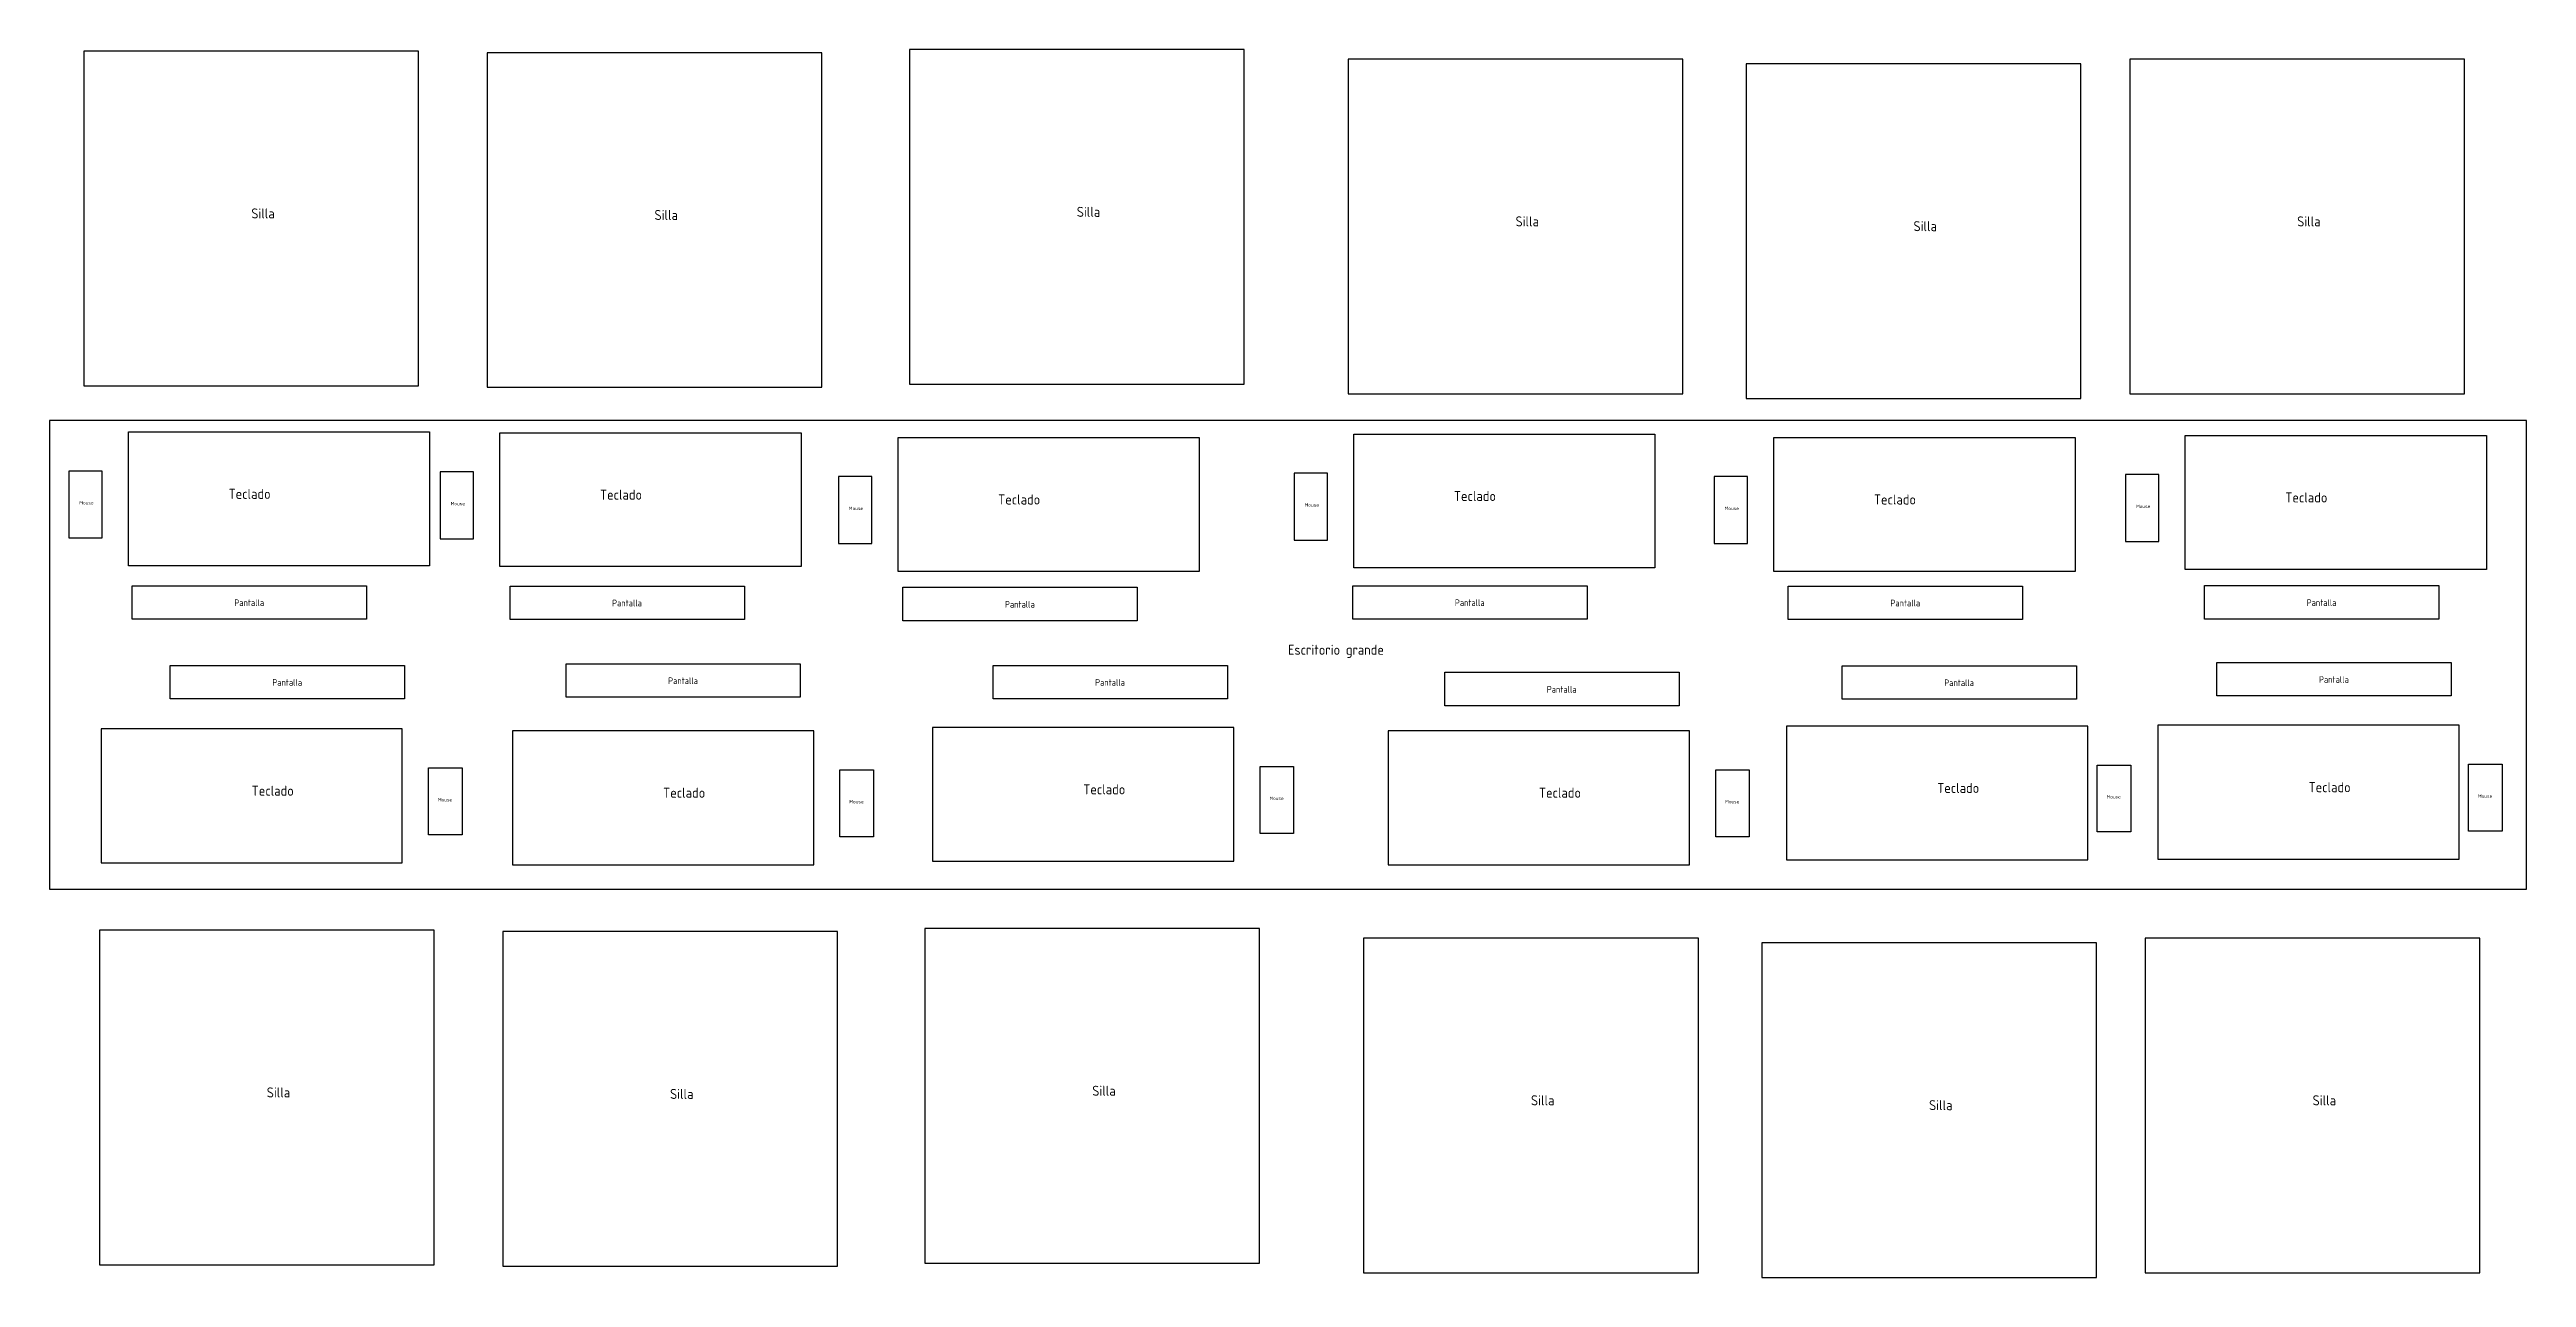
# Model space of a CAD drawing. Header units: millimetres. Extents: x 271 to 6249, y 342 to 7614.
# Drawn here: x 2536 to 6236, y 2484 to 4319 of the extents above; entities that cross this region are included whole.
import ezdxf

# ---------------------------------------------------------------- set-up
doc = ezdxf.new("R2010")
doc.units = ezdxf.units.MM
doc.layers.add('Escritorio', color=7, linetype='Continuous', lineweight=25)
for name, color, linetype in [('MOUSE', 7, 'Continuous'), ('Pantalla', 7, 'Continuous'), ('Teclado', 7, 'Continuous')]:
    doc.layers.add(name, color=color, linetype=linetype)
doc.styles.add('Atributos', font='isocp_IV25.ttf')

# ---------------------------------------------------------------- blocks, each defined once
blk = doc.blocks.new('Escritorio')
at = {"layer": 'Escritorio'}
blk.add_lwpolyline([(-1850, -350), (1850, -350), (1850, 350), (-1850, 350)], close=True, dxfattribs=at)
at = {"layer": 'Escritorio', "style": 'Atributos'}
for tag, p, flags in [('COLOR', (1624.6, 232.1), 1), ('MARCA', (1618.1, 181), 1), ('MODELO', (1616.5, 125.6), 1), ('NOMBRE', (0, 0), 8)]:
    blk.add_attdef(tag, p, '', height=15, dxfattribs=dict(at, flags=flags))
blk = doc.blocks.new('Pantalla')
at = {"layer": 'Pantalla'}
blk.add_lwpolyline([(-175, 25), (175, 25), (175, -25), (-175, -25)], close=True, dxfattribs=at)
at = {"layer": 'Pantalla', "style": 'Atributos'}
for tag, p, height, flags in [('MARCA', (-169.5, 2.1), 5, 1), ('COLOR', (-167.3, 13.2), 5, 1), ('NOMBRE', (-22.5, -5.4), 10, 8), ('MODELO', (-168.7, -8.6), 5, 1)]:
    blk.add_attdef(tag, p, '', height=height, dxfattribs=dict(at, flags=flags))
blk = doc.blocks.new('Teclado')
blk.add_lwpolyline([(-225, -100), (225, -100), (225, 100), (-225, 100)], close=True)
at = {"layer": 'Teclado', "style": 'Atributos'}
for tag, p, flags in [('COLOR', (-207.7, 69), 1), ('MARCA', (-210.5, 32.2), 1), ('MODELO', (-213.4, -2.4), 1), ('NOMBRE', (0, 0), 8)]:
    blk.add_attdef(tag, p, '', height=15, dxfattribs=dict(at, flags=flags))
blk = doc.blocks.new('Mouse')
at = {"layer": 'MOUSE'}
blk.add_lwpolyline([(-25, 50), (25, 50), (25, -50), (-25, -50)], close=True, dxfattribs=at)
at = {"layer": 'MOUSE', "style": 'Atributos'}
for tag, p, height, flags in [('MARCA', (-19.9, 35.8), 2.5, 1), ('COLOR', (-18.9, 41.9), 2.5, 1), ('MODELO', (-19.4, 27.9), 2.5, 1), ('NOMBRE', (-10.9, 0), 5, 8)]:
    blk.add_attdef(tag, p, '', height=height, dxfattribs=dict(at, flags=flags))
blk = doc.blocks.new('Silla')
blk.add_lwpolyline([(-250, -250), (250, -250), (250, 250), (-250, 250)], close=True)
at = {"style": 'Atributos'}
for tag, p, flags in [('COLOR', (-215.3, 204.1), 1), ('MARCA', (-221.1, 164.9), 1), ('MODELO', (-218.2, 125.7), 1), ('NOMBRE', (0, 0), 8)]:
    blk.add_attdef(tag, p, '', height=15, dxfattribs=dict(at, flags=flags))

msp = doc.modelspace()

# ---------------------------------------------------------------- block references
ref = msp.add_blockref('Silla', (2837, 4066.6))
ref.add_attrib('NOMBRE', 'Silla', (2837, 4066.6), dxfattribs={"height": 15, "style": 'Atributos'})
ref = msp.add_blockref('Silla', (3439.3, 4064.3))
ref.add_attrib('NOMBRE', 'Silla', (3439.3, 4064.3), dxfattribs={"height": 15, "style": 'Atributos'})
ref = msp.add_blockref('Silla', (4070.1, 4069))
ref.add_attrib('NOMBRE', 'Silla', (4070.1, 4069), dxfattribs={"height": 15, "style": 'Atributos'})
ref = msp.add_blockref('Silla', (4725.5, 4054.7))
ref.add_attrib('NOMBRE', 'Silla', (4725.5, 4054.7), dxfattribs={"height": 15, "style": 'Atributos'})
ref = msp.add_blockref('Silla', (5320, 4047.6))
ref.add_attrib('NOMBRE', 'Silla', (5320, 4047.6), dxfattribs={"height": 15, "style": 'Atributos'})
ref = msp.add_blockref('Silla', (5893.1, 4054.7))
ref.add_attrib('NOMBRE', 'Silla', (5893.1, 4054.7), dxfattribs={"height": 15, "style": 'Atributos'})
ref = msp.add_blockref('Escritorio', (4385.6, 3414.6))
ref.add_attrib('NOMBRE', 'Escritorio grande', (4385.6, 3414.6), dxfattribs={"layer": 'Escritorio', "height": 15, "style": 'Atributos'})
ref = msp.add_blockref('Teclado', (2878.4, 3647.6), dxfattribs=dict(xscale=-1))
ref.add_attrib('NOMBRE', 'Teclado', (2803, 3647.6), dxfattribs={"layer": 'Teclado', "height": 15, "style": 'Atributos'})
ref = msp.add_blockref('Teclado', (3433.2, 3646.4), dxfattribs=dict(xscale=-1))
ref.add_attrib('NOMBRE', 'Teclado', (3357.8, 3646.4), dxfattribs={"layer": 'Teclado', "height": 15, "style": 'Atributos'})
ref = msp.add_blockref('Teclado', (4028.1, 3639.2), dxfattribs=dict(xscale=-1))
ref.add_attrib('NOMBRE', 'Teclado', (3952.6, 3639.2), dxfattribs={"layer": 'Teclado', "height": 15, "style": 'Atributos'})
ref = msp.add_blockref('Teclado', (4708.8, 3644.4), dxfattribs=dict(xscale=-1))
ref.add_attrib('NOMBRE', 'Teclado', (4633.4, 3644.4), dxfattribs={"layer": 'Teclado', "height": 15, "style": 'Atributos'})
ref = msp.add_blockref('Teclado', (5336.3, 3639.2), dxfattribs=dict(xscale=-1))
ref.add_attrib('NOMBRE', 'Teclado', (5260.8, 3639.2), dxfattribs={"layer": 'Teclado', "height": 15, "style": 'Atributos'})
ref = msp.add_blockref('Teclado', (5950.8, 3642.2), dxfattribs=dict(xscale=-1))
ref.add_attrib('NOMBRE', 'Teclado', (5875.4, 3642.2), dxfattribs={"layer": 'Teclado', "height": 15, "style": 'Atributos'})
ref = msp.add_blockref('Mouse', (2589.3, 3639.2), dxfattribs=dict(xscale=-1))
ref.add_attrib('NOMBRE', 'Mouse', (2580.1, 3639.2), dxfattribs={"layer": 'MOUSE', "height": 5, "style": 'Atributos'})
ref = msp.add_blockref('Mouse', (3144.1, 3638.1), dxfattribs=dict(xscale=-1))
ref.add_attrib('NOMBRE', 'Mouse', (3134.9, 3638.1), dxfattribs={"layer": 'MOUSE', "height": 5, "style": 'Atributos'})
ref = msp.add_blockref('Mouse', (3739, 3630.9), dxfattribs=dict(xscale=-1))
ref.add_attrib('NOMBRE', 'Mouse', (3729.7, 3630.9), dxfattribs={"layer": 'MOUSE', "height": 5, "style": 'Atributos'})
ref = msp.add_blockref('Mouse', (4419.7, 3636.1), dxfattribs=dict(xscale=-1))
ref.add_attrib('NOMBRE', 'Mouse', (4410.5, 3636.1), dxfattribs={"layer": 'MOUSE', "height": 5, "style": 'Atributos'})
ref = msp.add_blockref('Mouse', (5047.1, 3630.9), dxfattribs=dict(xscale=-1))
ref.add_attrib('NOMBRE', 'Mouse', (5037.9, 3630.9), dxfattribs={"layer": 'MOUSE', "height": 5, "style": 'Atributos'})
ref = msp.add_blockref('Mouse', (5661.7, 3633.9), dxfattribs=dict(xscale=-1))
ref.add_attrib('NOMBRE', 'Mouse', (5652.5, 3633.9), dxfattribs={"layer": 'MOUSE', "height": 5, "style": 'Atributos'})
ref = msp.add_blockref('Pantalla', (2834.2, 3492.8))
ref.add_attrib('NOMBRE', 'Pantalla', (2811.7, 3487.4), dxfattribs={"layer": 'Pantalla', "height": 10, "style": 'Atributos'})
ref = msp.add_blockref('Pantalla', (3398.5, 3492.4))
ref.add_attrib('NOMBRE', 'Pantalla', (3376, 3487), dxfattribs={"layer": 'Pantalla', "height": 10, "style": 'Atributos'})
ref = msp.add_blockref('Pantalla', (3985.3, 3490.5))
ref.add_attrib('NOMBRE', 'Pantalla', (3962.8, 3485.1), dxfattribs={"layer": 'Pantalla', "height": 10, "style": 'Atributos'})
ref = msp.add_blockref('Pantalla', (4657.4, 3492.8))
ref.add_attrib('NOMBRE', 'Pantalla', (4634.9, 3487.4), dxfattribs={"layer": 'Pantalla', "height": 10, "style": 'Atributos'})
ref = msp.add_blockref('Pantalla', (5308, 3492.4))
ref.add_attrib('NOMBRE', 'Pantalla', (5285.5, 3487), dxfattribs={"layer": 'Pantalla', "height": 10, "style": 'Atributos'})
ref = msp.add_blockref('Pantalla', (5929.7, 3493.1))
ref.add_attrib('NOMBRE', 'Pantalla', (5907.3, 3487.6), dxfattribs={"layer": 'Pantalla', "height": 10, "style": 'Atributos'})
ref = msp.add_blockref('Pantalla', (2890.9, 3373.8))
ref.add_attrib('NOMBRE', 'Pantalla', (2868.4, 3368.3), dxfattribs={"layer": 'Pantalla', "height": 10, "style": 'Atributos'})
ref = msp.add_blockref('Pantalla', (3482.1, 3376.2))
ref.add_attrib('NOMBRE', 'Pantalla', (3459.7, 3370.8), dxfattribs={"layer": 'Pantalla', "height": 10, "style": 'Atributos'})
ref = msp.add_blockref('Pantalla', (4120, 3373.8))
ref.add_attrib('NOMBRE', 'Pantalla', (4097.5, 3368.3), dxfattribs={"layer": 'Pantalla', "height": 10, "style": 'Atributos'})
ref = msp.add_blockref('Pantalla', (4794.7, 3363.5))
ref.add_attrib('NOMBRE', 'Pantalla', (4772.2, 3358), dxfattribs={"layer": 'Pantalla', "height": 10, "style": 'Atributos'})
ref = msp.add_blockref('Pantalla', (5388.4, 3373.3))
ref.add_attrib('NOMBRE', 'Pantalla', (5365.9, 3367.8), dxfattribs={"layer": 'Pantalla', "height": 10, "style": 'Atributos'})
ref = msp.add_blockref('Pantalla', (5948.2, 3378.2))
ref.add_attrib('NOMBRE', 'Pantalla', (5925.7, 3372.7), dxfattribs={"layer": 'Pantalla', "height": 10, "style": 'Atributos'})
ref = msp.add_blockref('Teclado', (2837.6, 3204))
ref.add_attrib('NOMBRE', 'Teclado', (2837.6, 3204), dxfattribs={"layer": 'Teclado', "height": 15, "style": 'Atributos'})
ref = msp.add_blockref('Teclado', (3452.2, 3201))
ref.add_attrib('NOMBRE', 'Teclado', (3452.2, 3201), dxfattribs={"layer": 'Teclado', "height": 15, "style": 'Atributos'})
ref = msp.add_blockref('Teclado', (4079.7, 3206.1))
ref.add_attrib('NOMBRE', 'Teclado', (4079.7, 3206.1), dxfattribs={"layer": 'Teclado', "height": 15, "style": 'Atributos'})
ref = msp.add_blockref('Teclado', (4760.4, 3201))
ref.add_attrib('NOMBRE', 'Teclado', (4760.4, 3201), dxfattribs={"layer": 'Teclado', "height": 15, "style": 'Atributos'})
ref = msp.add_blockref('Teclado', (5355.3, 3208.2))
ref.add_attrib('NOMBRE', 'Teclado', (5355.3, 3208.2), dxfattribs={"layer": 'Teclado', "height": 15, "style": 'Atributos'})
ref = msp.add_blockref('Teclado', (5910.1, 3209.3))
ref.add_attrib('NOMBRE', 'Teclado', (5910.1, 3209.3), dxfattribs={"layer": 'Teclado', "height": 15, "style": 'Atributos'})
ref = msp.add_blockref('Mouse', (3126.8, 3195.6))
ref.add_attrib('NOMBRE', 'Mouse', (3115.8, 3195.6), dxfattribs={"layer": 'MOUSE', "height": 5, "style": 'Atributos'})
ref = msp.add_blockref('Mouse', (3741.3, 3192.7))
ref.add_attrib('NOMBRE', 'Mouse', (3730.4, 3192.7), dxfattribs={"layer": 'MOUSE', "height": 5, "style": 'Atributos'})
ref = msp.add_blockref('Mouse', (4368.8, 3197.8))
ref.add_attrib('NOMBRE', 'Mouse', (4357.9, 3197.8), dxfattribs={"layer": 'MOUSE', "height": 5, "style": 'Atributos'})
ref = msp.add_blockref('Mouse', (5049.5, 3192.7))
ref.add_attrib('NOMBRE', 'Mouse', (5038.6, 3192.7), dxfattribs={"layer": 'MOUSE', "height": 5, "style": 'Atributos'})
ref = msp.add_blockref('Mouse', (5619.4, 3199.9))
ref.add_attrib('NOMBRE', 'Mouse', (5608.4, 3199.9), dxfattribs={"layer": 'MOUSE', "height": 5, "style": 'Atributos'})
ref = msp.add_blockref('Mouse', (6174.2, 3201))
ref.add_attrib('NOMBRE', 'Mouse', (6163.2, 3201), dxfattribs={"layer": 'MOUSE', "height": 5, "style": 'Atributos'})
ref = msp.add_blockref('Silla', (2860.1, 2753.2))
ref.add_attrib('NOMBRE', 'Silla', (2860.1, 2753.2), dxfattribs={"height": 15, "style": 'Atributos'})
ref = msp.add_blockref('Silla', (3462.5, 2751))
ref.add_attrib('NOMBRE', 'Silla', (3462.5, 2751), dxfattribs={"height": 15, "style": 'Atributos'})
ref = msp.add_blockref('Silla', (4093.2, 2755.7))
ref.add_attrib('NOMBRE', 'Silla', (4093.2, 2755.7), dxfattribs={"height": 15, "style": 'Atributos'})
ref = msp.add_blockref('Silla', (4748.6, 2741.4))
ref.add_attrib('NOMBRE', 'Silla', (4748.6, 2741.4), dxfattribs={"height": 15, "style": 'Atributos'})
ref = msp.add_blockref('Silla', (5343.2, 2734.2))
ref.add_attrib('NOMBRE', 'Silla', (5343.2, 2734.2), dxfattribs={"height": 15, "style": 'Atributos'})
ref = msp.add_blockref('Silla', (5916.2, 2741.4))
ref.add_attrib('NOMBRE', 'Silla', (5916.2, 2741.4), dxfattribs={"height": 15, "style": 'Atributos'})

doc.saveas('drawing.dxf')
